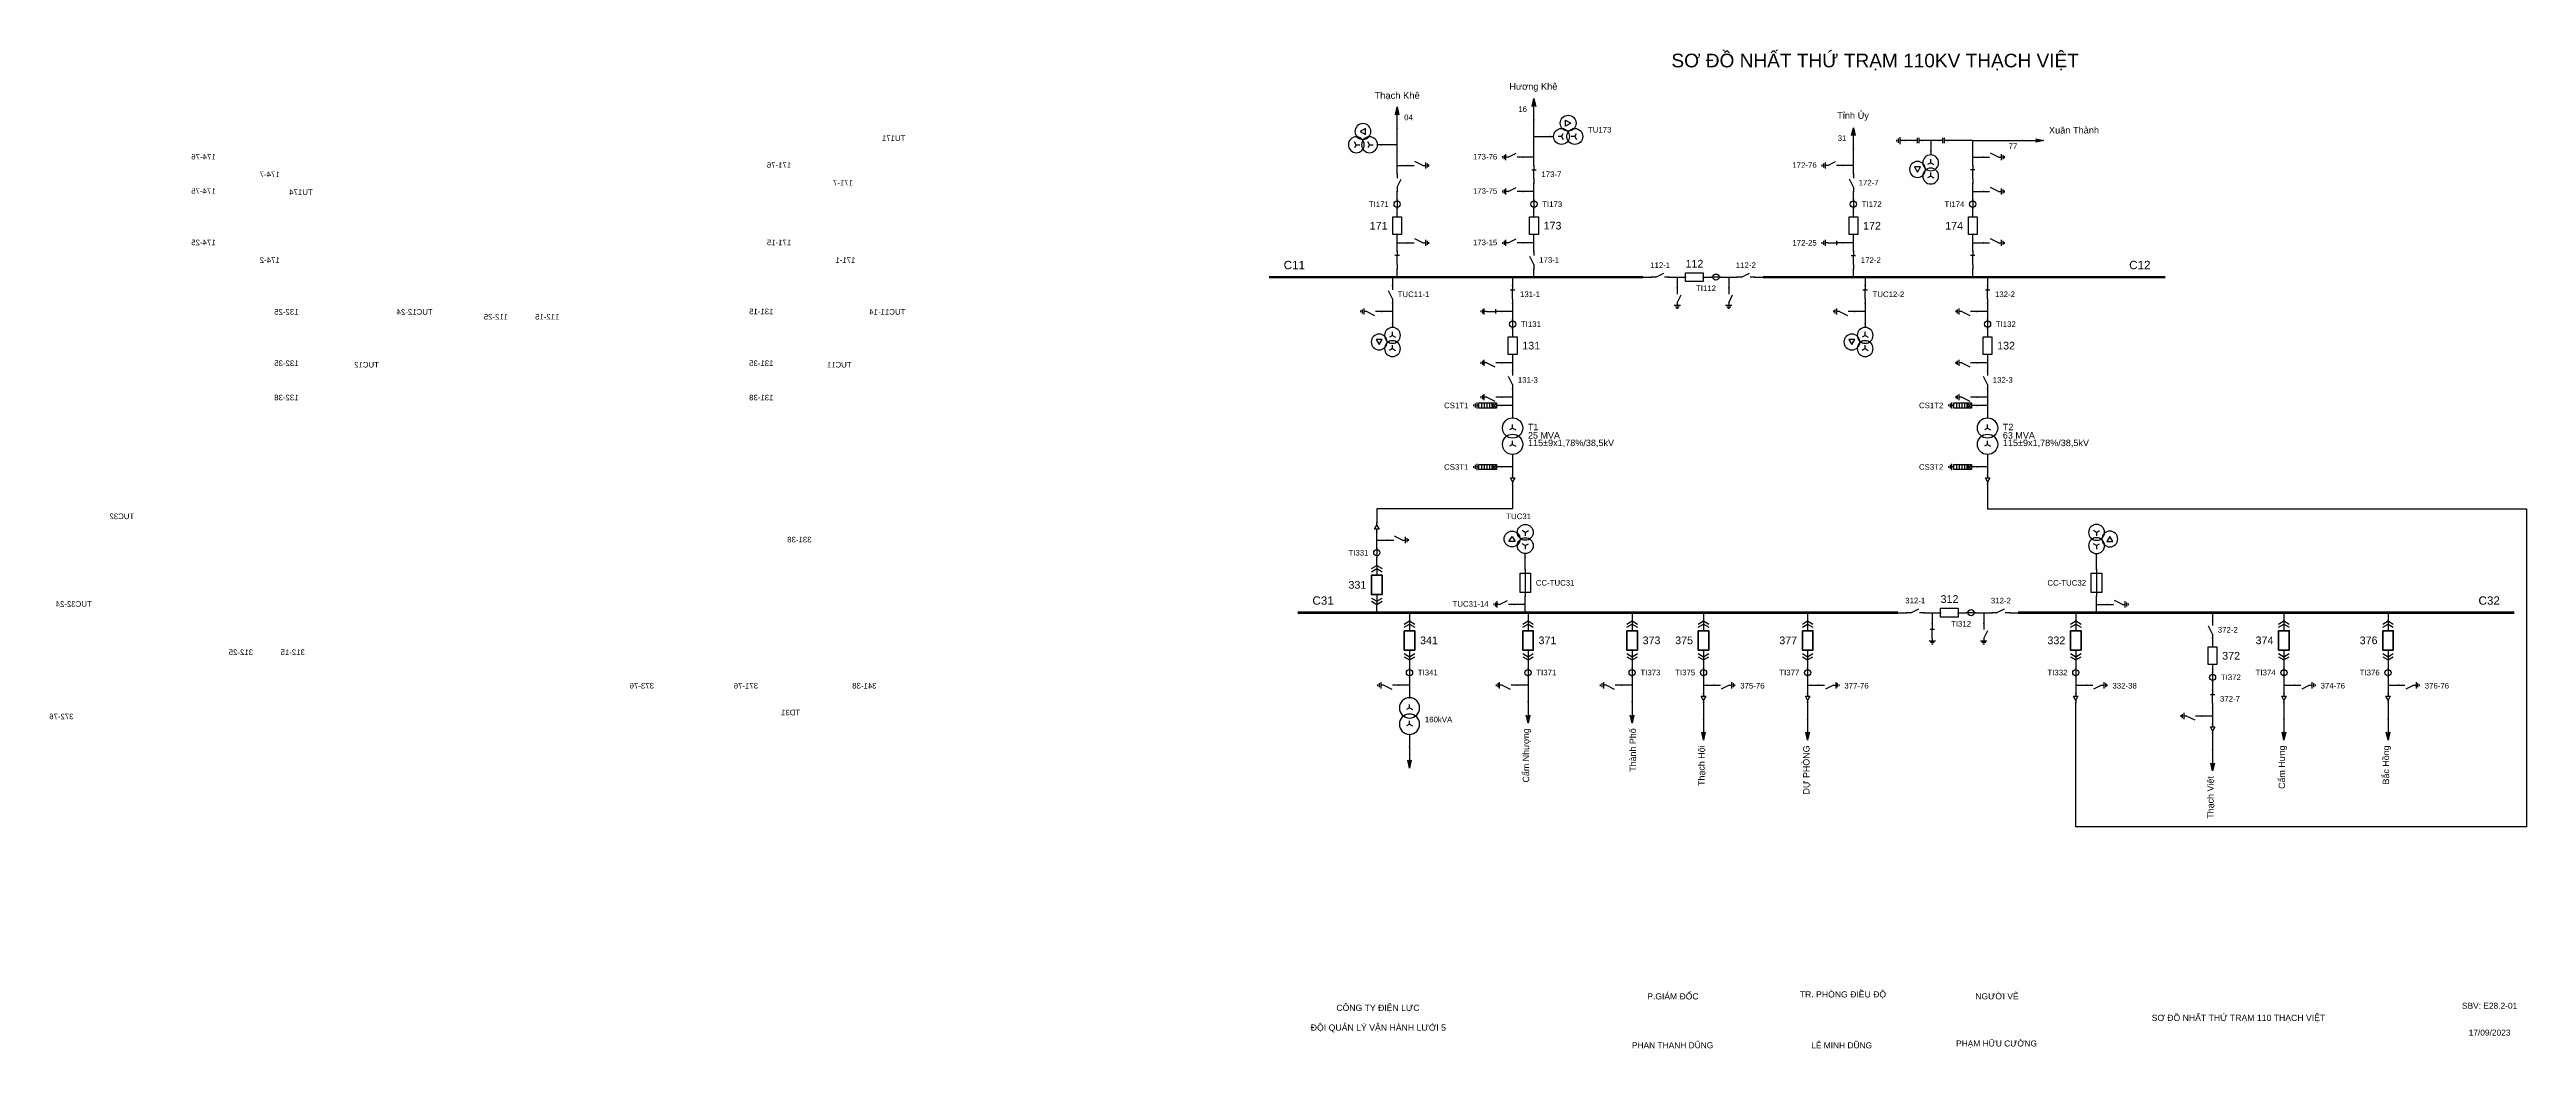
# Model space of a CAD drawing. Header units: millimetres. Extents: x -301 to 400, y 7 to 290.
import ezdxf

# ---------------------------------------------------------------- set-up
doc = ezdxf.new("R2010")
doc.units = ezdxf.units.MM
for name, color, linetype, lineweight in [('BUSBAR_110KV', 1, 'Continuous', 50), ('BUSBAR_35KV', 30, 'Continuous', 50), ('GROUND', 3, 'Continuous', 25), ('HV_110KV', 1, 'Continuous', 25), ('MV_35KV', 30, 'Continuous', 25), ('SLD_OTHER', 7, 'Continuous', 25)]:
    doc.layers.add(name, color=color, linetype=linetype, lineweight=lineweight)
doc.layers.add('SYM_PORTS', color=8, linetype='Continuous', plot=False)
doc.layers.add('TEXT', color=7, linetype='Continuous')
doc.styles.add('SLD_TEXT', font='arial.ttf')

# ---------------------------------------------------------------- blocks, each defined once
blk = doc.blocks.new('SYM_DISCONNECTOR_CLOSED')
at = {"lineweight": 25}
for points in [[(-0.625, 1.25), (0.625, 1.25)], [(0, 2.5), (0, 1.25)], [(0, -1.25), (0, 1.5)], [(0, -1.25), (0, -2.5)]]:
    blk.add_lwpolyline(points, dxfattribs=at)
at = {"layer": 'SYM_PORTS'}
for p in [(0, 2.5), (0, -2.5)]:
    blk.add_point(p, dxfattribs=at)
blk.add_attdef('DEVICE_CODE', (1.625, -0.5), '', height=2)
blk = doc.blocks.new('SYM_EARTHING_SWITCH_OPEN')
at = {"lineweight": 25}
for points in [[(0, -1.25), (-1.125, 1)], [(0, 3), (0, 1.25)], [(-0.875, -2), (0.875, -2)], [(-0.5625, -2.4375), (0.5625, -2.4375)], [(-0.25, -2.875), (0.25, -2.875)], [(0, -1.25), (0, -2)]]:
    blk.add_lwpolyline(points, dxfattribs=at)
at = {"layer": 'SYM_PORTS'}
blk.add_point((0, 3), dxfattribs=at)
blk.add_attdef('DEVICE_CODE', (1.875, 0), '', height=2)
blk = doc.blocks.new('SYM_CIRCUIT_BREAKER')
at = {"lineweight": 25}
blk.add_lwpolyline([(-1.25, 2.5), (1.25, 2.5), (1.25, -2.5), (-1.25, -2.5)], close=True, dxfattribs=at)
at = {"layer": 'SYM_PORTS'}
for p in [(0, 2.5), (0, -2.5)]:
    blk.add_point(p, dxfattribs=at)
blk.add_attdef('DEVICE_CODE', (2.25, -0.5), '', height=2)
at = {"flags": 1}
blk.add_attdef('RATING', (2.25, -3.5), '', height=2, dxfattribs=at)
blk = doc.blocks.new('SYM_CURRENT_TRANSFORMER')
at = {"lineweight": 25}
blk.add_lwpolyline([(0, 1.25), (0, -1.25)], dxfattribs=at)
blk.add_circle((0, 0), 0.875, dxfattribs=at)
at = {"layer": 'SYM_PORTS'}
for p in [(0, 1.25), (0, -1.25)]:
    blk.add_point(p, dxfattribs=at)
blk.add_attdef('DEVICE_CODE', (1.875, -1.75), '', height=2)
at = {"flags": 1}
blk.add_attdef('RATIO', (1.875, -4.75), '', height=2, dxfattribs=at)
blk = doc.blocks.new('SYM_DISCONNECTOR_OPEN')
at = {"lineweight": 25}
for points in [[(0, -1.25), (-1.125, 1)], [(0, 2.5), (0, 1.25)], [(0, -1.25), (0, -2.5)]]:
    blk.add_lwpolyline(points, dxfattribs=at)
at = {"layer": 'SYM_PORTS'}
for p in [(0, 2.5), (0, -2.5)]:
    blk.add_point(p, dxfattribs=at)
blk.add_attdef('DEVICE_CODE', (1, -0.5), '', height=2)
blk = doc.blocks.new('SYM_VOLTAGE_TRANSFORMER')
at = {"lineweight": 25}
for points in [[(0, 1.375), (-0.8625, 0.875)], [(0, 4.625), (0, 3.625)], [(0, 1.375), (0, 2.375)], [(0, 1.375), (0.8625, 0.875)], [(0, -2.375), (-0.8625, -2.875)], [(0, -2.375), (0, -1.375)], [(0, -2.375), (0.8625, -2.875)]]:
    blk.add_lwpolyline(points, dxfattribs=at)
blk.add_lwpolyline([(2.875, 0.25), (4.625, 0.25), (3.75, -1.25)], close=True, dxfattribs=at)
for centre in [(0, 1.375), (3.75, -0.5), (0, -2.375)]:
    blk.add_circle(centre, 2.25, dxfattribs=at)
at = {"layer": 'SYM_PORTS'}
blk.add_point((0, 4.625), dxfattribs=at)
blk.add_attdef('DEVICE_CODE', (7, 1.625), '', height=2)
at = {"flags": 1}
blk.add_attdef('RATIO', (7, -1.375), '', height=2, dxfattribs=at)
blk = doc.blocks.new('SYM_LINE_FEEDER_ARROW')
blk.add_hatch(color=7).paths.add_polyline_path([(0, -3), (-0.5, -0.75), (0, -1.25), (0.5, -0.75)])
at = {"lineweight": 25}
blk.add_lwpolyline([(0, 3), (0, -1.25)], dxfattribs=at)
blk.add_lwpolyline([(0, -3), (-0.5, -0.75), (0, -1.25), (0.5, -0.75)], close=True, dxfattribs=at)
at = {"layer": 'SYM_PORTS'}
blk.add_point((0, 3), dxfattribs=at)
blk.add_attdef('LINE_NAME', (1.5, 0), '', height=2)
blk = doc.blocks.new('SYM_EARTHING_SWITCH_CLOSED')
at = {"lineweight": 25}
for points in [[(-0.625, 1.25), (0.625, 1.25)], [(0, 3), (0, 1.25)], [(0, -1.25), (0, 1.5)], [(-0.875, -2), (0.875, -2)], [(-0.5625, -2.4375), (0.5625, -2.4375)], [(-0.25, -2.875), (0.25, -2.875)], [(0, -1.25), (0, -2)]]:
    blk.add_lwpolyline(points, dxfattribs=at)
at = {"layer": 'SYM_PORTS'}
blk.add_point((0, 3), dxfattribs=at)
blk.add_attdef('DEVICE_CODE', (1.875, 0), '', height=2)
blk = doc.blocks.new('SYM_SURGE_ARRESTER')
at = {"lineweight": 25}
for points in [[(-0.75, 2.5), (0.75, 2.5), (0.75, 1.25), (-0.75, 1.25)], [(-0.75, 1.25), (0.75, 1.25), (0.75, -2.5), (-0.75, -2.5)]]:
    blk.add_lwpolyline(points, close=True, dxfattribs=at)
for points in [[(-0.75, 2.5), (0.75, 1.25)], [(0.75, 2.5), (-0.75, 1.25)], [(-0.75, 0.5), (0.75, 0.5)], [(0, 4), (0, 2.5)], [(-0.875, -3.125), (0.875, -3.125)], [(-0.75, -0.25), (0.75, -0.25)], [(-0.75, -1), (0.75, -1)], [(-0.75, -1.75), (0.75, -1.75)], [(-0.5625, -3.5625), (0.5625, -3.5625)], [(-0.25, -4), (0.25, -4)], [(0, -2.5), (0, -3.125)]]:
    blk.add_lwpolyline(points, dxfattribs=at)
at = {"layer": 'SYM_PORTS'}
blk.add_point((0, 4), dxfattribs=at)
blk.add_attdef('DEVICE_CODE', (1.875, 1), '', height=2)
blk = doc.blocks.new('SYM_TRANSFORMER_2W')
at = {"lineweight": 25}
for points in [[(0, 2.3125), (-0.8625, 1.8125)], [(0, 2.3125), (0, 3.3125)], [(0, 2.3125), (0.8625, 1.8125)], [(0, -2.3125), (-0.8625, -2.8125)], [(0, -2.3125), (0, -1.3125)], [(0, -2.3125), (0.8625, -2.8125)]]:
    blk.add_lwpolyline(points, dxfattribs=at)
for centre in [(0, 2.3125), (0, -2.3125)]:
    blk.add_circle(centre, 2.875, dxfattribs=at)
at = {"layer": 'SYM_PORTS'}
for p in [(0, 5.1875), (0, -5.1875)]:
    blk.add_point(p, dxfattribs=at)
blk.add_attdef('DEVICE_CODE', (3.875, 2.1875), '', height=2)
at = {"flags": 1}
for tag, p in [('POWER', (3.875, -0.8125)), ('VOLTAGE_RATIO', (3.875, -3.8125))]:
    blk.add_attdef(tag, p, '', height=2, dxfattribs=at)
blk = doc.blocks.new('SYM_CABLE_TERMINATION')
at = {"lineweight": 25}
blk.add_lwpolyline([(-0.625, 0.5), (0.625, 0.5), (0, -0.625)], close=True, dxfattribs=at)
for points in [[(0, 1.25), (0, 0.5)], [(0, -0.625), (0, -1.25)]]:
    blk.add_lwpolyline(points, dxfattribs=at)
at = {"layer": 'SYM_PORTS'}
for p in [(0, 1.25), (0, -1.25)]:
    blk.add_point(p, dxfattribs=at)
blk = doc.blocks.new('SYM_COUPLING_CAPACITOR')
at = {"lineweight": 25}
for points in [[(-0.75, 0.25), (0.75, 0.25)], [(0, 1.25), (0, 0.25)], [(-0.75, -0.25), (0.75, -0.25)], [(0, -0.25), (0, -1.25)]]:
    blk.add_lwpolyline(points, dxfattribs=at)
at = {"layer": 'SYM_PORTS'}
for p in [(0, 1.25), (0, -1.25)]:
    blk.add_point(p, dxfattribs=at)
blk.add_attdef('DEVICE_CODE', (1.75, -1.75), '', height=2)
blk = doc.blocks.new('SYM_GROUND_SYMBOL')
at = {"lineweight": 25}
for points in [[(0, 1.25), (0, -0.25)], [(-1, -0.25), (1, -0.25)], [(-0.625, -0.75), (0.625, -0.75)], [(-0.25, -1.25), (0.25, -1.25)]]:
    blk.add_lwpolyline(points, dxfattribs=at)
at = {"layer": 'SYM_PORTS'}
blk.add_point((0, 1.25), dxfattribs=at)
blk = doc.blocks.new('SYM_DRAWOUT_BREAKER')
at = {"lineweight": 25}
for points in [[(-1.5, 4.625), (0, 5.5), (1.5, 4.625)], [(-1.5, 3.75), (0, 4.625), (1.5, 3.75)], [(0, 5.5), (0, 2.75)], [(-1.5, -3.75), (0, -4.625), (1.5, -3.75)], [(-1.5, -4.625), (0, -5.5), (1.5, -4.625)], [(0, -2.75), (0, -5.5)]]:
    blk.add_lwpolyline(points, dxfattribs=at)
at = {"lineweight": 35}
blk.add_lwpolyline([(-1.5, 2.75), (1.5, 2.75), (1.5, -2.75), (-1.5, -2.75)], close=True, dxfattribs=at)
at = {"layer": 'SYM_PORTS'}
for p in [(0, 5.5), (0, -5.5)]:
    blk.add_point(p, dxfattribs=at)
blk.add_attdef('DEVICE_CODE', (2.5, 2.5), '', height=2)
at = {"flags": 1}
blk.add_attdef('RATING', (2.5, -0.5), '', height=2, dxfattribs=at)
blk = doc.blocks.new('SYM_FUSE_DISCONNECTOR')
at = {"lineweight": 25}
blk.add_lwpolyline([(-1.5, 2.75), (1.5, 2.75), (1.5, -2.75), (-1.5, -2.75)], close=True, dxfattribs=at)
blk.add_lwpolyline([(0, 3.75), (0, -3.75)], dxfattribs=at)
at = {"layer": 'SYM_PORTS'}
for p in [(0, 3.75), (0, -3.75)]:
    blk.add_point(p, dxfattribs=at)
blk.add_attdef('DEVICE_CODE', (2.5, 0.75), '', height=2)
at = {"flags": 1}
blk.add_attdef('RATING', (2.5, -2.25), '', height=2, dxfattribs=at)

msp = doc.modelspace()

# ---------------------------------------------------------------- linework, layer by layer
at = {"layer": 'BUSBAR_110KV', "const_width": 0.698}
for points in [[(44.31, 225.63), (150.27, 225.63)], [(184.24, 225.63), (298.18, 225.63)]]:
    msp.add_lwpolyline(points, dxfattribs=at)
at = {"layer": 'BUSBAR_35KV', "const_width": 0.698}
for points in [[(52.46, 130.63), (222.51, 130.63)], [(256.48, 130.63), (397.11, 130.63)]]:
    msp.add_lwpolyline(points, dxfattribs=at)
at = {"layer": 'GROUND'}
msp.add_lwpolyline([(226.89, 264.3), (224.54, 264.3)], dxfattribs=at)
at = {"layer": 'HV_110KV'}
for points in [[(80.62, 263.12), (80.62, 267.83)], [(119.37, 265.47), (119.37, 270.18)], [(80.62, 263.12), (76.06, 263.12)], [(80.62, 257.24), (80.62, 263.12)], [(119.37, 259.59), (116.33, 259.59)], [(119.37, 259.59), (119.37, 265.47)], [(119.37, 265.47), (123.94, 265.47)], [(119.37, 257.24), (119.37, 259.59)], [(209.86, 257.24), (209.86, 261.95)], [(231.75, 264.3), (229.39, 264.3)], [(234.1, 264.3), (231.75, 264.3)], [(231.75, 264.3), (231.75, 261.25)], [(243.66, 264.3), (236.6, 264.3)], [(243.66, 259.59), (243.66, 264.3)], [(243.66, 264.3), (257.77, 264.3)], [(243.66, 257.24), (243.66, 259.59)], [(243.66, 259.59), (246.7, 259.59)], [(80.62, 254.89), (80.62, 257.24)], [(80.62, 257.24), (83.67, 257.24)], [(209.86, 257.24), (206.82, 257.24)], [(209.86, 254.89), (209.86, 257.24)], [(80.62, 247.54), (80.62, 249.89)], [(119.37, 249.89), (116.33, 249.89)], [(119.37, 249.89), (119.37, 252.24)], [(119.37, 247.54), (119.37, 249.89)], [(209.86, 247.54), (209.86, 249.89)], [(243.66, 249.89), (243.66, 252.24)], [(243.66, 247.54), (243.66, 249.89)], [(243.66, 249.89), (246.7, 249.89)], [(80.62, 242.69), (80.62, 245.04)], [(119.37, 242.69), (119.37, 245.04)], [(209.86, 242.69), (209.86, 245.04)], [(243.66, 242.69), (243.66, 245.04)], [(80.62, 235.33), (80.62, 237.69)], [(80.62, 232.98), (80.62, 235.33)], [(80.62, 235.33), (83.67, 235.33)], [(119.37, 235.33), (116.33, 235.33)], [(119.37, 235.33), (119.37, 237.69)], [(119.37, 232.98), (119.37, 235.33)], [(209.86, 235.33), (206.82, 235.33)], [(209.86, 235.33), (209.86, 237.69)], [(209.86, 232.98), (209.86, 235.33)], [(243.66, 235.33), (243.66, 237.69)], [(243.66, 232.98), (243.66, 235.33)], [(243.66, 235.33), (246.7, 235.33)], [(79.29, 225.63), (79.29, 223.28)], [(80.62, 225.63), (80.62, 227.98)], [(113.33, 225.63), (113.33, 223.28)], [(119.37, 225.63), (119.37, 227.98)], [(150.27, 225.63), (152.62, 225.63)], [(157.62, 225.63), (159.98, 225.63)], [(159.98, 225.63), (159.98, 222.59)], [(159.98, 225.63), (162.33, 225.63)], [(167.33, 225.63), (169.68, 225.63)], [(172.18, 225.63), (174.53, 225.63)], [(174.53, 225.63), (174.53, 222.59)], [(174.53, 225.63), (176.88, 225.63)], [(181.88, 225.63), (184.24, 225.63)], [(209.86, 225.63), (209.86, 227.98)], [(213.18, 225.63), (213.18, 223.28)], [(243.66, 225.63), (243.66, 227.98)], [(247.85, 225.63), (247.85, 223.28)], [(79.29, 218.28), (79.29, 215.92)], [(113.33, 218.28), (113.33, 215.92)], [(213.18, 218.28), (213.18, 215.92)], [(247.85, 218.28), (247.85, 215.92)], [(79.29, 215.92), (76.25, 215.92)], [(79.29, 215.92), (79.29, 212.4)], [(113.33, 215.92), (110.29, 215.92)], [(113.33, 215.92), (113.33, 213.57)], [(113.33, 211.07), (113.33, 208.72)], [(213.18, 215.92), (210.14, 215.92)], [(213.18, 215.92), (213.18, 212.4)], [(247.85, 215.92), (244.8, 215.92)], [(247.85, 215.92), (247.85, 213.57)], [(247.85, 211.07), (247.85, 208.72)], [(113.33, 203.72), (113.33, 201.37)], [(247.85, 203.72), (247.85, 201.37)], [(113.33, 201.37), (110.29, 201.37)], [(113.33, 201.37), (113.33, 199.02)], [(247.85, 201.37), (244.8, 201.37)], [(247.85, 201.37), (247.85, 199.02)], [(113.33, 191.66), (110.29, 191.66)], [(113.33, 194.02), (113.33, 191.66)], [(113.33, 191.66), (113.33, 189.31)], [(247.85, 191.66), (244.8, 191.66)], [(247.85, 194.02), (247.85, 191.66)], [(247.85, 191.66), (247.85, 189.31)], [(113.33, 189.31), (110.29, 189.31)], [(113.33, 189.31), (113.33, 185.78)], [(247.85, 189.31), (244.8, 189.31)], [(247.85, 189.31), (247.85, 185.78)]]:
    msp.add_lwpolyline(points, dxfattribs=at)
at = {"layer": 'MV_35KV'}
for points in [[(113.33, 175.41), (113.33, 171.88)], [(247.85, 175.41), (247.85, 171.88)], [(113.33, 171.88), (110.29, 171.88)], [(113.33, 171.88), (113.33, 169.53)], [(247.85, 171.88), (244.8, 171.88)], [(247.85, 171.88), (247.85, 169.53)], [(113.33, 167.03), (113.33, 164.33), (113.33, 160.02), (74.86, 160.02), (74.86, 158.74), (74.86, 156.04)], [(247.85, 167.03), (247.85, 164.33), (247.85, 160.02), (400.5, 160.02), (400.5, 70.02), (272.84, 70.02), (272.84, 102.52), (272.84, 105.22)], [(74.86, 151.19), (74.86, 153.54)], [(74.86, 148.83), (74.86, 151.19)], [(74.86, 151.19), (77.9, 151.19)], [(74.86, 143.98), (74.86, 146.33)], [(116.92, 142.83), (116.92, 146.36)], [(278.73, 142.83), (278.73, 146.36)], [(116.92, 132.98), (116.92, 135.33)], [(278.73, 132.98), (278.73, 135.33)], [(74.86, 130.63), (74.86, 132.98)], [(84.12, 130.63), (84.12, 128.28)], [(116.92, 132.98), (113.88, 132.98)], [(116.92, 130.63), (116.92, 132.98)], [(117.69, 130.63), (117.69, 128.28)], [(147.17, 130.63), (147.17, 128.28)], [(167.4, 130.63), (167.4, 128.28)], [(196.89, 130.63), (196.89, 128.28)], [(222.51, 130.63), (224.86, 130.63)], [(229.86, 130.63), (232.21, 130.63)], [(232.21, 130.63), (232.21, 127.59)], [(232.21, 130.63), (234.57, 130.63)], [(239.57, 130.63), (241.92, 130.63)], [(244.42, 130.63), (246.77, 130.63)], [(246.77, 130.63), (246.77, 127.59)], [(246.77, 130.63), (249.12, 130.63)], [(254.12, 130.63), (256.48, 130.63)], [(272.84, 130.63), (272.84, 128.28)], [(278.73, 130.63), (278.73, 132.98)], [(278.73, 132.98), (281.78, 132.98)], [(311.59, 130.63), (311.59, 128.28)], [(331.8, 130.63), (331.8, 128.28)], [(361.29, 130.63), (361.29, 128.28)], [(311.59, 123.28), (311.59, 120.92)], [(84.12, 117.28), (84.12, 114.92)], [(84.12, 112.42), (84.12, 110.07)], [(117.69, 117.28), (117.69, 114.92)], [(117.69, 112.42), (117.69, 110.07)], [(147.17, 117.28), (147.17, 114.92)], [(147.17, 112.42), (147.17, 110.07)], [(167.4, 117.28), (167.4, 114.92)], [(167.4, 112.42), (167.4, 110.07)], [(196.89, 117.28), (196.89, 114.92)], [(196.89, 112.42), (196.89, 110.07)], [(272.84, 117.28), (272.84, 114.92)], [(272.84, 112.42), (272.84, 110.07)], [(311.59, 115.92), (311.59, 113.57)], [(331.8, 117.28), (331.8, 114.92)], [(331.8, 112.42), (331.8, 110.07)], [(361.29, 117.28), (361.29, 114.92)], [(361.29, 112.42), (361.29, 110.07)], [(84.12, 110.07), (81.07, 110.07)], [(84.12, 110.07), (84.12, 106.54)], [(117.69, 110.07), (114.64, 110.07)], [(117.69, 110.07), (117.69, 105.37)], [(147.17, 110.07), (144.13, 110.07)], [(147.17, 110.07), (147.17, 105.37)], [(167.4, 110.07), (170.44, 110.07)], [(167.4, 110.07), (167.4, 107.72)], [(196.89, 110.07), (199.93, 110.07)], [(196.89, 110.07), (196.89, 107.72)], [(272.84, 110.07), (275.88, 110.07)], [(272.84, 110.07), (272.84, 107.72)], [(311.59, 111.07), (311.59, 108.72)], [(331.8, 110.07), (334.84, 110.07)], [(331.8, 110.07), (331.8, 107.72)], [(361.29, 110.07), (364.33, 110.07)], [(361.29, 110.07), (361.29, 107.72)], [(167.4, 105.22), (167.4, 100.52)], [(196.89, 105.22), (196.89, 100.52)], [(311.59, 101.37), (308.54, 101.37)], [(311.59, 103.72), (311.59, 101.37)], [(311.59, 101.37), (311.59, 99.02)], [(331.8, 105.22), (331.8, 100.52)], [(361.29, 105.22), (361.29, 100.52)], [(311.59, 96.52), (311.59, 91.81)]]:
    msp.add_lwpolyline(points, dxfattribs=at)
at = {"layer": 'SLD_OTHER'}
msp.add_lwpolyline([(84.12, 96.17), (84.12, 92.64)], dxfattribs=at)

# ---------------------------------------------------------------- block references
at = {"layer": 'GROUND', "rotation": 270}
msp.add_blockref('SYM_GROUND_SYMBOL', (223.29, 264.3), dxfattribs=at)
at = {"layer": 'HV_110KV'}
for name, p, rotation in [('SYM_LINE_FEEDER_ARROW', (80.62, 270.83), 180), ('SYM_LINE_FEEDER_ARROW', (119.37, 273.18), 180), ('SYM_LINE_FEEDER_ARROW', (209.86, 264.95), 180), ('SYM_COUPLING_CAPACITOR', (228.14, 264.3), 270), ('SYM_COUPLING_CAPACITOR', (235.35, 264.3), 270), ('SYM_LINE_FEEDER_ARROW', (260.77, 264.3), 90)]:
    msp.add_blockref(name, p, dxfattribs=dict(at, rotation=rotation))
ref = msp.add_blockref('SYM_VOLTAGE_TRANSFORMER', (71.43, 263.12), dxfattribs=dict(at, xscale=-1, rotation=270))
ref.add_attrib('DEVICE_CODE', 'TU171', (58.68, 264.21), dxfattribs={"layer": 'TEXT', "extrusion": (0, 0, -1), "height": 1.586, "style": 'SLD_TEXT'})
ref = msp.add_blockref('SYM_VOLTAGE_TRANSFORMER', (128.56, 265.47), dxfattribs=dict(at, rotation=90))
ref.add_attrib('DEVICE_CODE', 'TU173', (134.67, 266.57), dxfattribs={"layer": 'TEXT', "height": 1.586, "style": 'SLD_TEXT'})
ref = msp.add_blockref('SYM_EARTHING_SWITCH_OPEN', (249.7, 259.59), dxfattribs=dict(at, xscale=-1, rotation=90))
ref.add_attrib('DEVICE_CODE', '174-76', (254.05, 258.94), dxfattribs={"layer": 'TEXT', "extrusion": (0, 0, -1), "height": 1.586, "style": 'SLD_TEXT'})
ref = msp.add_blockref('SYM_VOLTAGE_TRANSFORMER', (231.75, 256.63), dxfattribs=dict(at, xscale=-1))
ref.add_attrib('DEVICE_CODE', 'TU174', (226.55, 248.93), dxfattribs={"layer": 'TEXT', "extrusion": (0, 0, -1), "height": 1.586, "style": 'SLD_TEXT'})
ref = msp.add_blockref('SYM_EARTHING_SWITCH_OPEN', (113.33, 259.59), dxfattribs=dict(at, rotation=270))
ref.add_attrib('DEVICE_CODE', '173-76', (102.08, 258.94), dxfattribs={"layer": 'TEXT', "height": 1.586, "style": 'SLD_TEXT'})
ref = msp.add_blockref('SYM_DISCONNECTOR_CLOSED', (243.66, 254.74), dxfattribs=dict(at, xscale=-1))
ref.add_attrib('DEVICE_CODE', '174-7', (235.89, 253.95), dxfattribs={"layer": 'TEXT', "extrusion": (0, 0, -1), "height": 1.586, "style": 'SLD_TEXT'})
ref = msp.add_blockref('SYM_EARTHING_SWITCH_OPEN', (86.67, 257.24), dxfattribs=dict(at, xscale=-1, rotation=90))
ref.add_attrib('DEVICE_CODE', '171-76', (91.02, 256.58), dxfattribs={"layer": 'TEXT', "extrusion": (0, 0, -1), "height": 1.586, "style": 'SLD_TEXT'})
ref = msp.add_blockref('SYM_DISCONNECTOR_OPEN', (80.62, 252.39), dxfattribs=dict(at, xscale=-1))
ref.add_attrib('DEVICE_CODE', '171-7', (73.48, 251.59), dxfattribs={"layer": 'TEXT', "extrusion": (0, 0, -1), "height": 1.586, "style": 'SLD_TEXT'})
ref = msp.add_blockref('SYM_DISCONNECTOR_CLOSED', (119.37, 254.74), dxfattribs=at)
ref.add_attrib('DEVICE_CODE', '173-7', (121.47, 253.96), dxfattribs={"layer": 'TEXT', "height": 1.586, "style": 'SLD_TEXT'})
ref = msp.add_blockref('SYM_EARTHING_SWITCH_OPEN', (203.82, 257.24), dxfattribs=dict(at, rotation=270))
ref.add_attrib('DEVICE_CODE', '172-76', (192.57, 256.58), dxfattribs={"layer": 'TEXT', "height": 1.586, "style": 'SLD_TEXT'})
ref = msp.add_blockref('SYM_DISCONNECTOR_OPEN', (209.86, 252.39), dxfattribs=at)
ref.add_attrib('DEVICE_CODE', '172-7', (211.34, 251.59), dxfattribs={"layer": 'TEXT', "height": 1.586, "style": 'SLD_TEXT'})
ref = msp.add_blockref('SYM_EARTHING_SWITCH_OPEN', (249.7, 249.89), dxfattribs=dict(at, xscale=-1, rotation=90))
ref.add_attrib('DEVICE_CODE', '174-75', (254.05, 249.23), dxfattribs={"layer": 'TEXT', "extrusion": (0, 0, -1), "height": 1.586, "style": 'SLD_TEXT'})
ref = msp.add_blockref('SYM_CURRENT_TRANSFORMER', (80.62, 246.29), dxfattribs=at)
ref.add_attrib('DEVICE_CODE', 'TI171', (72.6, 245.49), dxfattribs={"layer": 'TEXT', "height": 1.586, "style": 'SLD_TEXT'})
ref = msp.add_blockref('SYM_EARTHING_SWITCH_OPEN', (113.33, 249.89), dxfattribs=dict(at, rotation=270))
ref.add_attrib('DEVICE_CODE', '173-75', (102.08, 249.23), dxfattribs={"layer": 'TEXT', "height": 1.586, "style": 'SLD_TEXT'})
ref = msp.add_blockref('SYM_CURRENT_TRANSFORMER', (119.37, 246.29), dxfattribs=at)
ref.add_attrib('DEVICE_CODE', 'TI173', (121.72, 245.5), dxfattribs={"layer": 'TEXT', "height": 1.586, "style": 'SLD_TEXT'})
ref = msp.add_blockref('SYM_CURRENT_TRANSFORMER', (209.86, 246.29), dxfattribs=at)
ref.add_attrib('DEVICE_CODE', 'TI172', (212.21, 245.49), dxfattribs={"layer": 'TEXT', "height": 1.586, "style": 'SLD_TEXT'})
ref = msp.add_blockref('SYM_CURRENT_TRANSFORMER', (243.66, 246.29), dxfattribs=at)
ref.add_attrib('DEVICE_CODE', 'TI174', (235.64, 245.49), dxfattribs={"layer": 'TEXT', "height": 1.586, "style": 'SLD_TEXT'})
ref = msp.add_blockref('SYM_CIRCUIT_BREAKER', (80.62, 240.19), dxfattribs=at)
ref.add_attrib('DEVICE_CODE', '171', (72.84, 239.1), dxfattribs={"layer": 'TEXT', "height": 2.17, "style": 'SLD_TEXT'})
ref = msp.add_blockref('SYM_CIRCUIT_BREAKER', (119.37, 240.19), dxfattribs=at)
ref.add_attrib('DEVICE_CODE', '173', (122.1, 239.12), dxfattribs={"layer": 'TEXT', "height": 2.171, "style": 'SLD_TEXT'})
ref = msp.add_blockref('SYM_CIRCUIT_BREAKER', (209.86, 240.19), dxfattribs=at)
ref.add_attrib('DEVICE_CODE', '172', (212.59, 239.1), dxfattribs={"layer": 'TEXT', "height": 2.17, "style": 'SLD_TEXT'})
ref = msp.add_blockref('SYM_CIRCUIT_BREAKER', (243.66, 240.19), dxfattribs=at)
ref.add_attrib('DEVICE_CODE', '174', (235.87, 239.1), dxfattribs={"layer": 'TEXT', "height": 2.17, "style": 'SLD_TEXT'})
ref = msp.add_blockref('SYM_EARTHING_SWITCH_OPEN', (249.7, 235.33), dxfattribs=dict(at, xscale=-1, rotation=90))
ref.add_attrib('DEVICE_CODE', '174-25', (254.05, 234.68), dxfattribs={"layer": 'TEXT', "extrusion": (0, 0, -1), "height": 1.586, "style": 'SLD_TEXT'})
ref = msp.add_blockref('SYM_DISCONNECTOR_CLOSED', (243.66, 230.48), dxfattribs=dict(at, xscale=-1))
ref.add_attrib('DEVICE_CODE', '174-2', (235.89, 229.68), dxfattribs={"layer": 'TEXT', "extrusion": (0, 0, -1), "height": 1.586, "style": 'SLD_TEXT'})
ref = msp.add_blockref('SYM_EARTHING_SWITCH_OPEN', (86.67, 235.33), dxfattribs=dict(at, xscale=-1, rotation=90))
ref.add_attrib('DEVICE_CODE', '171-15', (91.02, 234.68), dxfattribs={"layer": 'TEXT', "extrusion": (0, 0, -1), "height": 1.586, "style": 'SLD_TEXT'})
ref = msp.add_blockref('SYM_DISCONNECTOR_CLOSED', (80.62, 230.48), dxfattribs=dict(at, xscale=-1))
ref.add_attrib('DEVICE_CODE', '171-1', (72.85, 229.68), dxfattribs={"layer": 'TEXT', "extrusion": (0, 0, -1), "height": 1.586, "style": 'SLD_TEXT'})
ref = msp.add_blockref('SYM_EARTHING_SWITCH_OPEN', (113.33, 235.33), dxfattribs=dict(at, rotation=270))
ref.add_attrib('DEVICE_CODE', '173-15', (102.08, 234.68), dxfattribs={"layer": 'TEXT', "height": 1.586, "style": 'SLD_TEXT'})
ref = msp.add_blockref('SYM_DISCONNECTOR_OPEN', (119.37, 230.48), dxfattribs=at)
ref.add_attrib('DEVICE_CODE', '173-1', (120.85, 229.7), dxfattribs={"layer": 'TEXT', "height": 1.586, "style": 'SLD_TEXT'})
ref = msp.add_blockref('SYM_EARTHING_SWITCH_CLOSED', (203.82, 235.33), dxfattribs=dict(at, rotation=270))
ref.add_attrib('DEVICE_CODE', '172-25', (192.57, 234.55), dxfattribs={"layer": 'TEXT', "height": 1.586, "style": 'SLD_TEXT'})
ref = msp.add_blockref('SYM_DISCONNECTOR_CLOSED', (209.86, 230.48), dxfattribs=at)
ref.add_attrib('DEVICE_CODE', '172-2', (211.96, 229.68), dxfattribs={"layer": 'TEXT', "height": 1.586, "style": 'SLD_TEXT'})
ref = msp.add_blockref('SYM_DISCONNECTOR_OPEN', (155.12, 225.63), dxfattribs=dict(at, rotation=270))
ref.add_attrib('DEVICE_CODE', '112-1', (152.29, 228.23), dxfattribs={"layer": 'TEXT', "height": 1.586, "style": 'SLD_TEXT'})
ref = msp.add_blockref('SYM_CIRCUIT_BREAKER', (164.83, 225.63), dxfattribs=dict(at, rotation=270))
ref.add_attrib('DEVICE_CODE', '112', (162.3, 228.36), dxfattribs={"layer": 'TEXT', "height": 2.17, "style": 'SLD_TEXT'})
ref = msp.add_blockref('SYM_CURRENT_TRANSFORMER', (170.93, 225.63), dxfattribs=dict(at, rotation=270))
ref.add_attrib('DEVICE_CODE', 'TI112', (165.27, 221.68), dxfattribs={"layer": 'TEXT', "height": 1.586, "style": 'SLD_TEXT'})
ref = msp.add_blockref('SYM_DISCONNECTOR_OPEN', (179.38, 225.63), dxfattribs=dict(at, rotation=270))
ref.add_attrib('DEVICE_CODE', '112-2', (176.55, 228.23), dxfattribs={"layer": 'TEXT', "height": 1.586, "style": 'SLD_TEXT'})
ref = msp.add_blockref('SYM_EARTHING_SWITCH_OPEN', (174.53, 219.59), dxfattribs=dict(at, xscale=-1))
ref.add_attrib('DEVICE_CODE', '112-25', (171.21, 213.64), dxfattribs={"layer": 'TEXT', "extrusion": (0, 0, -1), "height": 1.586, "style": 'SLD_TEXT'})
ref = msp.add_blockref('SYM_EARTHING_SWITCH_OPEN', (159.98, 219.59), dxfattribs=dict(at, xscale=-1))
ref.add_attrib('DEVICE_CODE', '112-15', (156.66, 213.64), dxfattribs={"layer": 'TEXT', "extrusion": (0, 0, -1), "height": 1.586, "style": 'SLD_TEXT'})
ref = msp.add_blockref('SYM_DISCONNECTOR_OPEN', (79.29, 220.78), dxfattribs=at)
ref.add_attrib('DEVICE_CODE', 'TUC11-1', (80.77, 219.98), dxfattribs={"layer": 'TEXT', "height": 1.586, "style": 'SLD_TEXT'})
ref = msp.add_blockref('SYM_DISCONNECTOR_CLOSED', (113.33, 220.78), dxfattribs=at)
ref.add_attrib('DEVICE_CODE', '131-1', (115.43, 219.99), dxfattribs={"layer": 'TEXT', "height": 1.586, "style": 'SLD_TEXT'})
ref = msp.add_blockref('SYM_DISCONNECTOR_CLOSED', (213.18, 220.78), dxfattribs=at)
ref.add_attrib('DEVICE_CODE', 'TUC12-2', (215.28, 219.98), dxfattribs={"layer": 'TEXT', "height": 1.586, "style": 'SLD_TEXT'})
ref = msp.add_blockref('SYM_DISCONNECTOR_CLOSED', (247.85, 220.78), dxfattribs=at)
ref.add_attrib('DEVICE_CODE', '132-2', (249.95, 219.99), dxfattribs={"layer": 'TEXT', "height": 1.586, "style": 'SLD_TEXT'})
ref = msp.add_blockref('SYM_EARTHING_SWITCH_OPEN', (241.8, 215.92), dxfattribs=dict(at, xscale=-1, rotation=270))
ref.add_attrib('DEVICE_CODE', '132-25', (230.55, 215.02), dxfattribs={"layer": 'TEXT', "extrusion": (0, 0, -1), "height": 1.586, "style": 'SLD_TEXT'})
ref = msp.add_blockref('SYM_VOLTAGE_TRANSFORMER', (213.18, 207.77), dxfattribs=dict(at, xscale=-1))
ref.add_attrib('DEVICE_CODE', 'TUC12', (207.8, 200.05), dxfattribs={"layer": 'TEXT', "extrusion": (0, 0, -1), "height": 1.586, "style": 'SLD_TEXT'})
ref = msp.add_blockref('SYM_EARTHING_SWITCH_OPEN', (207.14, 215.92), dxfattribs=dict(at, xscale=-1, rotation=270))
ref.add_attrib('DEVICE_CODE', 'TUC12-24', (192.57, 215.01), dxfattribs={"layer": 'TEXT', "extrusion": (0, 0, -1), "height": 1.586, "style": 'SLD_TEXT'})
ref = msp.add_blockref('SYM_EARTHING_SWITCH_CLOSED', (107.29, 215.92), dxfattribs=dict(at, xscale=-1, rotation=270))
ref.add_attrib('DEVICE_CODE', '131-15', (96.04, 215.14), dxfattribs={"layer": 'TEXT', "extrusion": (0, 0, -1), "height": 1.586, "style": 'SLD_TEXT'})
ref = msp.add_blockref('SYM_VOLTAGE_TRANSFORMER', (79.29, 207.77), dxfattribs=dict(at, xscale=-1))
ref.add_attrib('DEVICE_CODE', 'TUC11', (73.91, 200.05), dxfattribs={"layer": 'TEXT', "extrusion": (0, 0, -1), "height": 1.586, "style": 'SLD_TEXT'})
ref = msp.add_blockref('SYM_EARTHING_SWITCH_OPEN', (73.25, 215.92), dxfattribs=dict(at, xscale=-1, rotation=270))
ref.add_attrib('DEVICE_CODE', 'TUC11-14', (58.68, 215.01), dxfattribs={"layer": 'TEXT', "extrusion": (0, 0, -1), "height": 1.586, "style": 'SLD_TEXT'})
ref = msp.add_blockref('SYM_CURRENT_TRANSFORMER', (113.33, 212.32), dxfattribs=at)
ref.add_attrib('DEVICE_CODE', 'TI131', (115.68, 211.54), dxfattribs={"layer": 'TEXT', "height": 1.586, "style": 'SLD_TEXT'})
ref = msp.add_blockref('SYM_CURRENT_TRANSFORMER', (247.85, 212.32), dxfattribs=at)
ref.add_attrib('DEVICE_CODE', 'TI132', (250.2, 211.54), dxfattribs={"layer": 'TEXT', "height": 1.586, "style": 'SLD_TEXT'})
ref = msp.add_blockref('SYM_CIRCUIT_BREAKER', (113.33, 206.22), dxfattribs=at)
ref.add_attrib('DEVICE_CODE', '131', (116.06, 205.15), dxfattribs={"layer": 'TEXT', "height": 2.171, "style": 'SLD_TEXT'})
ref = msp.add_blockref('SYM_CIRCUIT_BREAKER', (247.85, 206.22), dxfattribs=at)
ref.add_attrib('DEVICE_CODE', '132', (250.57, 205.15), dxfattribs={"layer": 'TEXT', "height": 2.171, "style": 'SLD_TEXT'})
ref = msp.add_blockref('SYM_EARTHING_SWITCH_OPEN', (241.8, 201.37), dxfattribs=dict(at, xscale=-1, rotation=270))
ref.add_attrib('DEVICE_CODE', '132-35', (230.55, 200.46), dxfattribs={"layer": 'TEXT', "extrusion": (0, 0, -1), "height": 1.586, "style": 'SLD_TEXT'})
ref = msp.add_blockref('SYM_EARTHING_SWITCH_OPEN', (107.29, 201.37), dxfattribs=dict(at, xscale=-1, rotation=270))
ref.add_attrib('DEVICE_CODE', '131-35', (96.04, 200.46), dxfattribs={"layer": 'TEXT', "extrusion": (0, 0, -1), "height": 1.586, "style": 'SLD_TEXT'})
ref = msp.add_blockref('SYM_DISCONNECTOR_OPEN', (113.33, 196.52), dxfattribs=at)
ref.add_attrib('DEVICE_CODE', '131-3', (114.81, 195.73), dxfattribs={"layer": 'TEXT', "height": 1.586, "style": 'SLD_TEXT'})
ref = msp.add_blockref('SYM_DISCONNECTOR_OPEN', (247.85, 196.52), dxfattribs=at)
ref.add_attrib('DEVICE_CODE', '132-3', (249.32, 195.73), dxfattribs={"layer": 'TEXT', "height": 1.586, "style": 'SLD_TEXT'})
ref = msp.add_blockref('SYM_EARTHING_SWITCH_OPEN', (241.8, 191.66), dxfattribs=dict(at, xscale=-1, rotation=270))
ref.add_attrib('DEVICE_CODE', '132-38', (230.55, 190.76), dxfattribs={"layer": 'TEXT', "extrusion": (0, 0, -1), "height": 1.586, "style": 'SLD_TEXT'})
ref = msp.add_blockref('SYM_EARTHING_SWITCH_OPEN', (107.29, 191.66), dxfattribs=dict(at, xscale=-1, rotation=270))
ref.add_attrib('DEVICE_CODE', '131-38', (96.04, 190.76), dxfattribs={"layer": 'TEXT', "extrusion": (0, 0, -1), "height": 1.586, "style": 'SLD_TEXT'})
ref = msp.add_blockref('SYM_SURGE_ARRESTER', (106.29, 189.31), dxfattribs=dict(at, rotation=270))
ref.add_attrib('DEVICE_CODE', 'CS1T1', (93.91, 188.52), dxfattribs={"layer": 'TEXT', "height": 1.586, "style": 'SLD_TEXT'})
ref = msp.add_blockref('SYM_SURGE_ARRESTER', (240.8, 189.31), dxfattribs=dict(at, rotation=270))
ref.add_attrib('DEVICE_CODE', 'CS1T2', (228.43, 188.52), dxfattribs={"layer": 'TEXT', "height": 1.586, "style": 'SLD_TEXT'})
ref = msp.add_blockref('SYM_TRANSFORMER_2W', (113.33, 180.6), dxfattribs=at)
ref.add_attrib('DEVICE_CODE', 'T1', (117.68, 182.3), dxfattribs={"layer": 'TEXT', "height": 1.809, "style": 'SLD_TEXT'})
ref = msp.add_blockref('SYM_TRANSFORMER_2W', (247.85, 180.6), dxfattribs=at)
ref.add_attrib('DEVICE_CODE', 'T2', (252.2, 182.3), dxfattribs={"layer": 'TEXT', "height": 1.809, "style": 'SLD_TEXT'})
at = {"layer": 'MV_35KV'}
ref = msp.add_blockref('SYM_SURGE_ARRESTER', (106.29, 171.88), dxfattribs=dict(at, rotation=270))
ref.add_attrib('DEVICE_CODE', 'CS3T1', (93.91, 171.09), dxfattribs={"layer": 'TEXT', "height": 1.586, "style": 'SLD_TEXT'})
for name, p in [('SYM_CABLE_TERMINATION', (113.33, 168.28)), ('SYM_CABLE_TERMINATION', (247.85, 168.28)), ('SYM_LINE_FEEDER_ARROW', (117.69, 102.37)), ('SYM_LINE_FEEDER_ARROW', (147.17, 102.37)), ('SYM_CABLE_TERMINATION', (167.4, 106.47)), ('SYM_CABLE_TERMINATION', (196.89, 106.47)), ('SYM_CABLE_TERMINATION', (272.84, 106.47)), ('SYM_CABLE_TERMINATION', (331.8, 106.47)), ('SYM_CABLE_TERMINATION', (361.29, 106.47)), ('SYM_LINE_FEEDER_ARROW', (167.4, 97.52)), ('SYM_LINE_FEEDER_ARROW', (196.89, 97.52)), ('SYM_CABLE_TERMINATION', (311.59, 97.77)), ('SYM_LINE_FEEDER_ARROW', (331.8, 97.52)), ('SYM_LINE_FEEDER_ARROW', (361.29, 97.52)), ('SYM_LINE_FEEDER_ARROW', (311.59, 88.81))]:
    msp.add_blockref(name, p, dxfattribs=at)
ref = msp.add_blockref('SYM_SURGE_ARRESTER', (240.8, 171.88), dxfattribs=dict(at, rotation=270))
ref.add_attrib('DEVICE_CODE', 'CS3T2', (228.43, 171.09), dxfattribs={"layer": 'TEXT', "height": 1.586, "style": 'SLD_TEXT'})
ref = msp.add_blockref('SYM_VOLTAGE_TRANSFORMER', (278.73, 150.99), dxfattribs=dict(at, xscale=-1, rotation=180))
ref.add_attrib('DEVICE_CODE', 'TUC32', (277.1, 157.12), dxfattribs={"layer": 'TEXT', "extrusion": (0, 0, -1), "height": 1.586, "style": 'SLD_TEXT'})
at = {"layer": 'MV_35KV', "rotation": 180}
msp.add_blockref('SYM_CABLE_TERMINATION', (74.86, 154.79), dxfattribs=at)
at = {"layer": 'MV_35KV'}
ref = msp.add_blockref('SYM_VOLTAGE_TRANSFORMER', (116.92, 150.99), dxfattribs=dict(at, rotation=180))
ref.add_attrib('DEVICE_CODE', 'TUC31', (111.54, 157.12), dxfattribs={"layer": 'TEXT', "height": 1.586, "style": 'SLD_TEXT'})
ref = msp.add_blockref('SYM_EARTHING_SWITCH_OPEN', (80.9, 151.19), dxfattribs=dict(at, xscale=-1, rotation=90))
ref.add_attrib('DEVICE_CODE', '331-38', (85.25, 150.53), dxfattribs={"layer": 'TEXT', "extrusion": (0, 0, -1), "height": 1.586, "style": 'SLD_TEXT'})
ref = msp.add_blockref('SYM_CURRENT_TRANSFORMER', (74.86, 147.58), dxfattribs=at)
ref.add_attrib('DEVICE_CODE', 'TI331', (66.84, 146.8), dxfattribs={"layer": 'TEXT', "height": 1.586, "style": 'SLD_TEXT'})
ref = msp.add_blockref('SYM_DRAWOUT_BREAKER', (74.86, 138.48), dxfattribs=at)
ref.add_attrib('DEVICE_CODE', '331', (66.83, 137.41), dxfattribs={"layer": 'TEXT', "height": 2.171, "style": 'SLD_TEXT'})
ref = msp.add_blockref('SYM_FUSE_DISCONNECTOR', (116.92, 139.08), dxfattribs=at)
ref.add_attrib('DEVICE_CODE', 'CC-TUC31', (119.9, 138.29), dxfattribs={"layer": 'TEXT', "height": 1.586, "style": 'SLD_TEXT'})
ref = msp.add_blockref('SYM_FUSE_DISCONNECTOR', (278.73, 139.08), dxfattribs=at)
ref.add_attrib('DEVICE_CODE', 'CC-TUC32', (264.81, 138.29), dxfattribs={"layer": 'TEXT', "height": 1.586, "style": 'SLD_TEXT'})
ref = msp.add_blockref('SYM_EARTHING_SWITCH_OPEN', (284.78, 132.98), dxfattribs=dict(at, xscale=-1, rotation=90))
ref.add_attrib('DEVICE_CODE', 'TUC32-24', (289.13, 132.31), dxfattribs={"layer": 'TEXT', "extrusion": (0, 0, -1), "height": 1.586, "style": 'SLD_TEXT'})
ref = msp.add_blockref('SYM_EARTHING_SWITCH_OPEN', (110.88, 132.98), dxfattribs=dict(at, rotation=270))
ref.add_attrib('DEVICE_CODE', 'TUC31-14', (96.31, 132.31), dxfattribs={"layer": 'TEXT', "height": 1.586, "style": 'SLD_TEXT'})
ref = msp.add_blockref('SYM_DISCONNECTOR_OPEN', (227.36, 130.63), dxfattribs=dict(at, rotation=270))
ref.add_attrib('DEVICE_CODE', '312-1', (224.53, 133.26), dxfattribs={"layer": 'TEXT', "height": 1.586, "style": 'SLD_TEXT'})
ref = msp.add_blockref('SYM_CIRCUIT_BREAKER', (237.07, 130.63), dxfattribs=dict(at, rotation=270))
ref.add_attrib('DEVICE_CODE', '312', (234.54, 133.4), dxfattribs={"layer": 'TEXT', "height": 2.171, "style": 'SLD_TEXT'})
ref = msp.add_blockref('SYM_DISCONNECTOR_OPEN', (251.62, 130.63), dxfattribs=dict(at, rotation=270))
ref.add_attrib('DEVICE_CODE', '312-2', (248.79, 133.26), dxfattribs={"layer": 'TEXT', "height": 1.586, "style": 'SLD_TEXT'})
ref = msp.add_blockref('SYM_EARTHING_SWITCH_OPEN', (246.77, 124.59), dxfattribs=dict(at, xscale=-1))
ref.add_attrib('DEVICE_CODE', '312-25', (243.45, 118.64), dxfattribs={"layer": 'TEXT', "extrusion": (0, 0, -1), "height": 1.586, "style": 'SLD_TEXT'})
ref = msp.add_blockref('SYM_EARTHING_SWITCH_CLOSED', (232.21, 124.59), dxfattribs=dict(at, xscale=-1))
ref.add_attrib('DEVICE_CODE', '312-15', (228.77, 118.64), dxfattribs={"layer": 'TEXT', "extrusion": (0, 0, -1), "height": 1.586, "style": 'SLD_TEXT'})
ref = msp.add_blockref('SYM_DRAWOUT_BREAKER', (84.12, 122.78), dxfattribs=at)
ref.add_attrib('DEVICE_CODE', '341', (87.1, 121.71), dxfattribs={"layer": 'TEXT', "height": 2.171, "style": 'SLD_TEXT'})
ref = msp.add_blockref('SYM_DRAWOUT_BREAKER', (117.69, 122.78), dxfattribs=at)
ref.add_attrib('DEVICE_CODE', '371', (120.67, 121.71), dxfattribs={"layer": 'TEXT', "height": 2.171, "style": 'SLD_TEXT'})
ref = msp.add_blockref('SYM_DRAWOUT_BREAKER', (147.17, 122.78), dxfattribs=at)
ref.add_attrib('DEVICE_CODE', '373', (150.15, 121.71), dxfattribs={"layer": 'TEXT', "height": 2.171, "style": 'SLD_TEXT'})
ref = msp.add_blockref('SYM_DRAWOUT_BREAKER', (167.4, 122.78), dxfattribs=at)
ref.add_attrib('DEVICE_CODE', '375', (159.37, 121.71), dxfattribs={"layer": 'TEXT', "height": 2.171, "style": 'SLD_TEXT'})
ref = msp.add_blockref('SYM_DRAWOUT_BREAKER', (196.89, 122.78), dxfattribs=at)
ref.add_attrib('DEVICE_CODE', '377', (188.86, 121.71), dxfattribs={"layer": 'TEXT', "height": 2.171, "style": 'SLD_TEXT'})
ref = msp.add_blockref('SYM_CURRENT_TRANSFORMER', (243.17, 130.63), dxfattribs=dict(at, rotation=270))
ref.add_attrib('DEVICE_CODE', 'TI312', (237.51, 126.68), dxfattribs={"layer": 'TEXT', "height": 1.586, "style": 'SLD_TEXT'})
ref = msp.add_blockref('SYM_DRAWOUT_BREAKER', (272.84, 122.78), dxfattribs=at)
ref.add_attrib('DEVICE_CODE', '332', (264.81, 121.71), dxfattribs={"layer": 'TEXT', "height": 2.171, "style": 'SLD_TEXT'})
ref = msp.add_blockref('SYM_DISCONNECTOR_OPEN', (311.59, 125.78), dxfattribs=at)
ref.add_attrib('DEVICE_CODE', '372-2', (313.07, 124.99), dxfattribs={"layer": 'TEXT', "height": 1.586, "style": 'SLD_TEXT'})
ref = msp.add_blockref('SYM_DRAWOUT_BREAKER', (331.8, 122.78), dxfattribs=at)
ref.add_attrib('DEVICE_CODE', '374', (323.77, 121.71), dxfattribs={"layer": 'TEXT', "height": 2.171, "style": 'SLD_TEXT'})
ref = msp.add_blockref('SYM_DRAWOUT_BREAKER', (361.29, 122.78), dxfattribs=at)
ref.add_attrib('DEVICE_CODE', '376', (353.26, 121.71), dxfattribs={"layer": 'TEXT', "height": 2.171, "style": 'SLD_TEXT'})
ref = msp.add_blockref('SYM_CIRCUIT_BREAKER', (311.59, 118.42), dxfattribs=at)
ref.add_attrib('DEVICE_CODE', '372', (314.32, 117.35), dxfattribs={"layer": 'TEXT', "height": 2.171, "style": 'SLD_TEXT'})
ref = msp.add_blockref('SYM_CURRENT_TRANSFORMER', (84.12, 113.67), dxfattribs=at)
ref.add_attrib('DEVICE_CODE', 'TI341', (86.47, 112.89), dxfattribs={"layer": 'TEXT', "height": 1.586, "style": 'SLD_TEXT'})
ref = msp.add_blockref('SYM_CURRENT_TRANSFORMER', (117.69, 113.67), dxfattribs=at)
ref.add_attrib('DEVICE_CODE', 'TI371', (120.04, 112.89), dxfattribs={"layer": 'TEXT', "height": 1.586, "style": 'SLD_TEXT'})
ref = msp.add_blockref('SYM_CURRENT_TRANSFORMER', (147.17, 113.67), dxfattribs=at)
ref.add_attrib('DEVICE_CODE', 'TI373', (149.53, 112.89), dxfattribs={"layer": 'TEXT', "height": 1.586, "style": 'SLD_TEXT'})
ref = msp.add_blockref('SYM_CURRENT_TRANSFORMER', (167.4, 113.67), dxfattribs=at)
ref.add_attrib('DEVICE_CODE', 'TI375', (159.38, 112.89), dxfattribs={"layer": 'TEXT', "height": 1.586, "style": 'SLD_TEXT'})
ref = msp.add_blockref('SYM_CURRENT_TRANSFORMER', (196.89, 113.67), dxfattribs=at)
ref.add_attrib('DEVICE_CODE', 'TI377', (188.87, 112.89), dxfattribs={"layer": 'TEXT', "height": 1.586, "style": 'SLD_TEXT'})
ref = msp.add_blockref('SYM_CURRENT_TRANSFORMER', (272.84, 113.67), dxfattribs=at)
ref.add_attrib('DEVICE_CODE', 'TI332', (264.82, 112.89), dxfattribs={"layer": 'TEXT', "height": 1.586, "style": 'SLD_TEXT'})
ref = msp.add_blockref('SYM_CURRENT_TRANSFORMER', (311.59, 112.32), dxfattribs=at)
ref.add_attrib('DEVICE_CODE', 'TI372', (313.94, 111.54), dxfattribs={"layer": 'TEXT', "height": 1.586, "style": 'SLD_TEXT'})
ref = msp.add_blockref('SYM_CURRENT_TRANSFORMER', (331.8, 113.67), dxfattribs=at)
ref.add_attrib('DEVICE_CODE', 'TI374', (323.78, 112.89), dxfattribs={"layer": 'TEXT', "height": 1.586, "style": 'SLD_TEXT'})
ref = msp.add_blockref('SYM_CURRENT_TRANSFORMER', (361.29, 113.67), dxfattribs=at)
ref.add_attrib('DEVICE_CODE', 'TI376', (353.27, 112.89), dxfattribs={"layer": 'TEXT', "height": 1.586, "style": 'SLD_TEXT'})
ref = msp.add_blockref('SYM_EARTHING_SWITCH_OPEN', (141.13, 110.07), dxfattribs=dict(at, xscale=-1, rotation=270))
ref.add_attrib('DEVICE_CODE', '373-76', (129.88, 109.16), dxfattribs={"layer": 'TEXT', "extrusion": (0, 0, -1), "height": 1.586, "style": 'SLD_TEXT'})
ref = msp.add_blockref('SYM_EARTHING_SWITCH_OPEN', (111.64, 110.07), dxfattribs=dict(at, xscale=-1, rotation=270))
ref.add_attrib('DEVICE_CODE', '371-76', (100.39, 109.16), dxfattribs={"layer": 'TEXT', "extrusion": (0, 0, -1), "height": 1.586, "style": 'SLD_TEXT'})
ref = msp.add_blockref('SYM_TRANSFORMER_2W', (84.12, 101.36), dxfattribs=dict(at, xscale=-1))
ref.add_attrib('DEVICE_CODE', 'TD31', (88.47, 101.59), dxfattribs={"layer": 'TEXT', "extrusion": (0, 0, -1), "height": 1.586, "style": 'SLD_TEXT'})
ref = msp.add_blockref('SYM_EARTHING_SWITCH_OPEN', (78.07, 110.07), dxfattribs=dict(at, xscale=-1, rotation=270))
ref.add_attrib('DEVICE_CODE', '341-38', (66.83, 109.16), dxfattribs={"layer": 'TEXT', "extrusion": (0, 0, -1), "height": 1.586, "style": 'SLD_TEXT'})
ref = msp.add_blockref('SYM_EARTHING_SWITCH_OPEN', (173.44, 110.07), dxfattribs=dict(at, rotation=90))
ref.add_attrib('DEVICE_CODE', '375-76', (177.8, 109.16), dxfattribs={"layer": 'TEXT', "height": 1.586, "style": 'SLD_TEXT'})
ref = msp.add_blockref('SYM_EARTHING_SWITCH_OPEN', (202.93, 110.07), dxfattribs=dict(at, rotation=90))
ref.add_attrib('DEVICE_CODE', '377-76', (207.29, 109.16), dxfattribs={"layer": 'TEXT', "height": 1.586, "style": 'SLD_TEXT'})
ref = msp.add_blockref('SYM_EARTHING_SWITCH_OPEN', (278.88, 110.07), dxfattribs=dict(at, rotation=90))
ref.add_attrib('DEVICE_CODE', '332-38', (283.23, 109.16), dxfattribs={"layer": 'TEXT', "height": 1.586, "style": 'SLD_TEXT'})
ref = msp.add_blockref('SYM_DISCONNECTOR_CLOSED', (311.59, 106.22), dxfattribs=at)
ref.add_attrib('DEVICE_CODE', '372-7', (313.69, 105.44), dxfattribs={"layer": 'TEXT', "height": 1.586, "style": 'SLD_TEXT'})
ref = msp.add_blockref('SYM_EARTHING_SWITCH_OPEN', (337.84, 110.07), dxfattribs=dict(at, rotation=90))
ref.add_attrib('DEVICE_CODE', '374-76', (342.2, 109.16), dxfattribs={"layer": 'TEXT', "height": 1.586, "style": 'SLD_TEXT'})
ref = msp.add_blockref('SYM_EARTHING_SWITCH_OPEN', (367.33, 110.07), dxfattribs=dict(at, rotation=90))
ref.add_attrib('DEVICE_CODE', '376-76', (371.68, 109.16), dxfattribs={"layer": 'TEXT', "height": 1.586, "style": 'SLD_TEXT'})
ref = msp.add_blockref('SYM_EARTHING_SWITCH_OPEN', (305.54, 101.37), dxfattribs=dict(at, xscale=-1, rotation=270))
ref.add_attrib('DEVICE_CODE', '372-76', (294.29, 100.46), dxfattribs={"layer": 'TEXT', "extrusion": (0, 0, -1), "height": 1.586, "style": 'SLD_TEXT'})
at = {"layer": 'SLD_OTHER'}
msp.add_blockref('SYM_LINE_FEEDER_ARROW', (84.12, 89.64), dxfattribs=at)

# ---------------------------------------------------------------- texts
at = {"layer": 'TEXT', "attachment_point": 7, "style": 'SLD_TEXT'}
for s, insert, char_height in [('SƠ ĐỒ NHẤT THỨ TRẠM 110KV THẠCH VIỆT', (158.31, 284.18), 3.8649), ('Hương Khê', (112.4, 278.14), 1.867), ('Thạch Khê', (74.19, 275.72), 1.9), ('16', (114.93, 272.4), 1.586), ('04', (82.6, 270.04), 1.586), ('Tỉnh Ủy', (205.25, 269.9), 1.867), ('Xuân Thành', (265.25, 266.28), 1.863), ('31', (205.42, 264.16), 1.586), ('77', (253.83, 261.95), 1.586), ('C11', (48.48, 227.85), 2.359), ('C12', (287.97, 227.85), 2.359), ('25 MVA', (117.68, 179.9), 1.823), ('115±9x1,78%/38,5kV', (117.68, 177.45), 1.8377), ('63 MVA', (252.2, 179.9), 1.823), ('115±9x1,78%/38,5kV', (252.2, 177.45), 1.8377), ('C31', (56.62, 132.85), 2.361), ('C32', (386.91, 132.85), 2.361), ('160kVA', (88.47, 99.56), 1.586), ('P.GIÁM ĐỐC', (151.47, 21.1), 1.733), ('TR. PHÒNG ĐIỀU ĐỘ', (194.67, 21.3), 1.7502), ('NGƯỜI VẼ', (244.4, 21.12), 1.721), ('ĐỘI QUẢN LÝ VẬN HÀNH LƯỚI 5', (56.14, 11.79), 1.7637), ('CÔNG TY ĐIỆN LỰC', (63.4, 17.49), 1.7515), ('SƠ ĐỒ NHẤT THỨ TRẠM 110 THẠCH VIỆT', (294.33, 14.64), 1.7561), ('SBV: E28.2-01', (382.22, 18.46), 1.6964), ('PHAN THANH DŨNG', (147.12, 7.28), 1.6964), ('LÊ MINH DŨNG', (197.9, 7.25), 1.6964), ('PHẠM HỮU CƯỜNG', (238.95, 7.43), 1.6964), ('17/09/2023', (384.13, 10.87), 1.696)]:
    msp.add_mtext(s, dxfattribs=dict(at, insert=insert, char_height=char_height))
at = {"layer": 'TEXT', "char_height": 1.801, "attachment_point": 7, "rotation": 90, "style": 'SLD_TEXT'}
for s, insert in [('Cẩm Nhượng', (118.55, 82.54)), ('Thành Phố', (148.28, 85.58)), ('Thạch Hội', (168.11, 81.58)), ('DỰ PHÒNG', (197.82, 79.15)), ('Cẩm Hưng', (332.66, 80.73)), ('Bắc Hồng', (362.14, 81.99)), ('Thạch Việt', (312.29, 72.31))]:
    msp.add_mtext(s, dxfattribs=dict(at, insert=insert))

doc.saveas('drawing.dxf')
